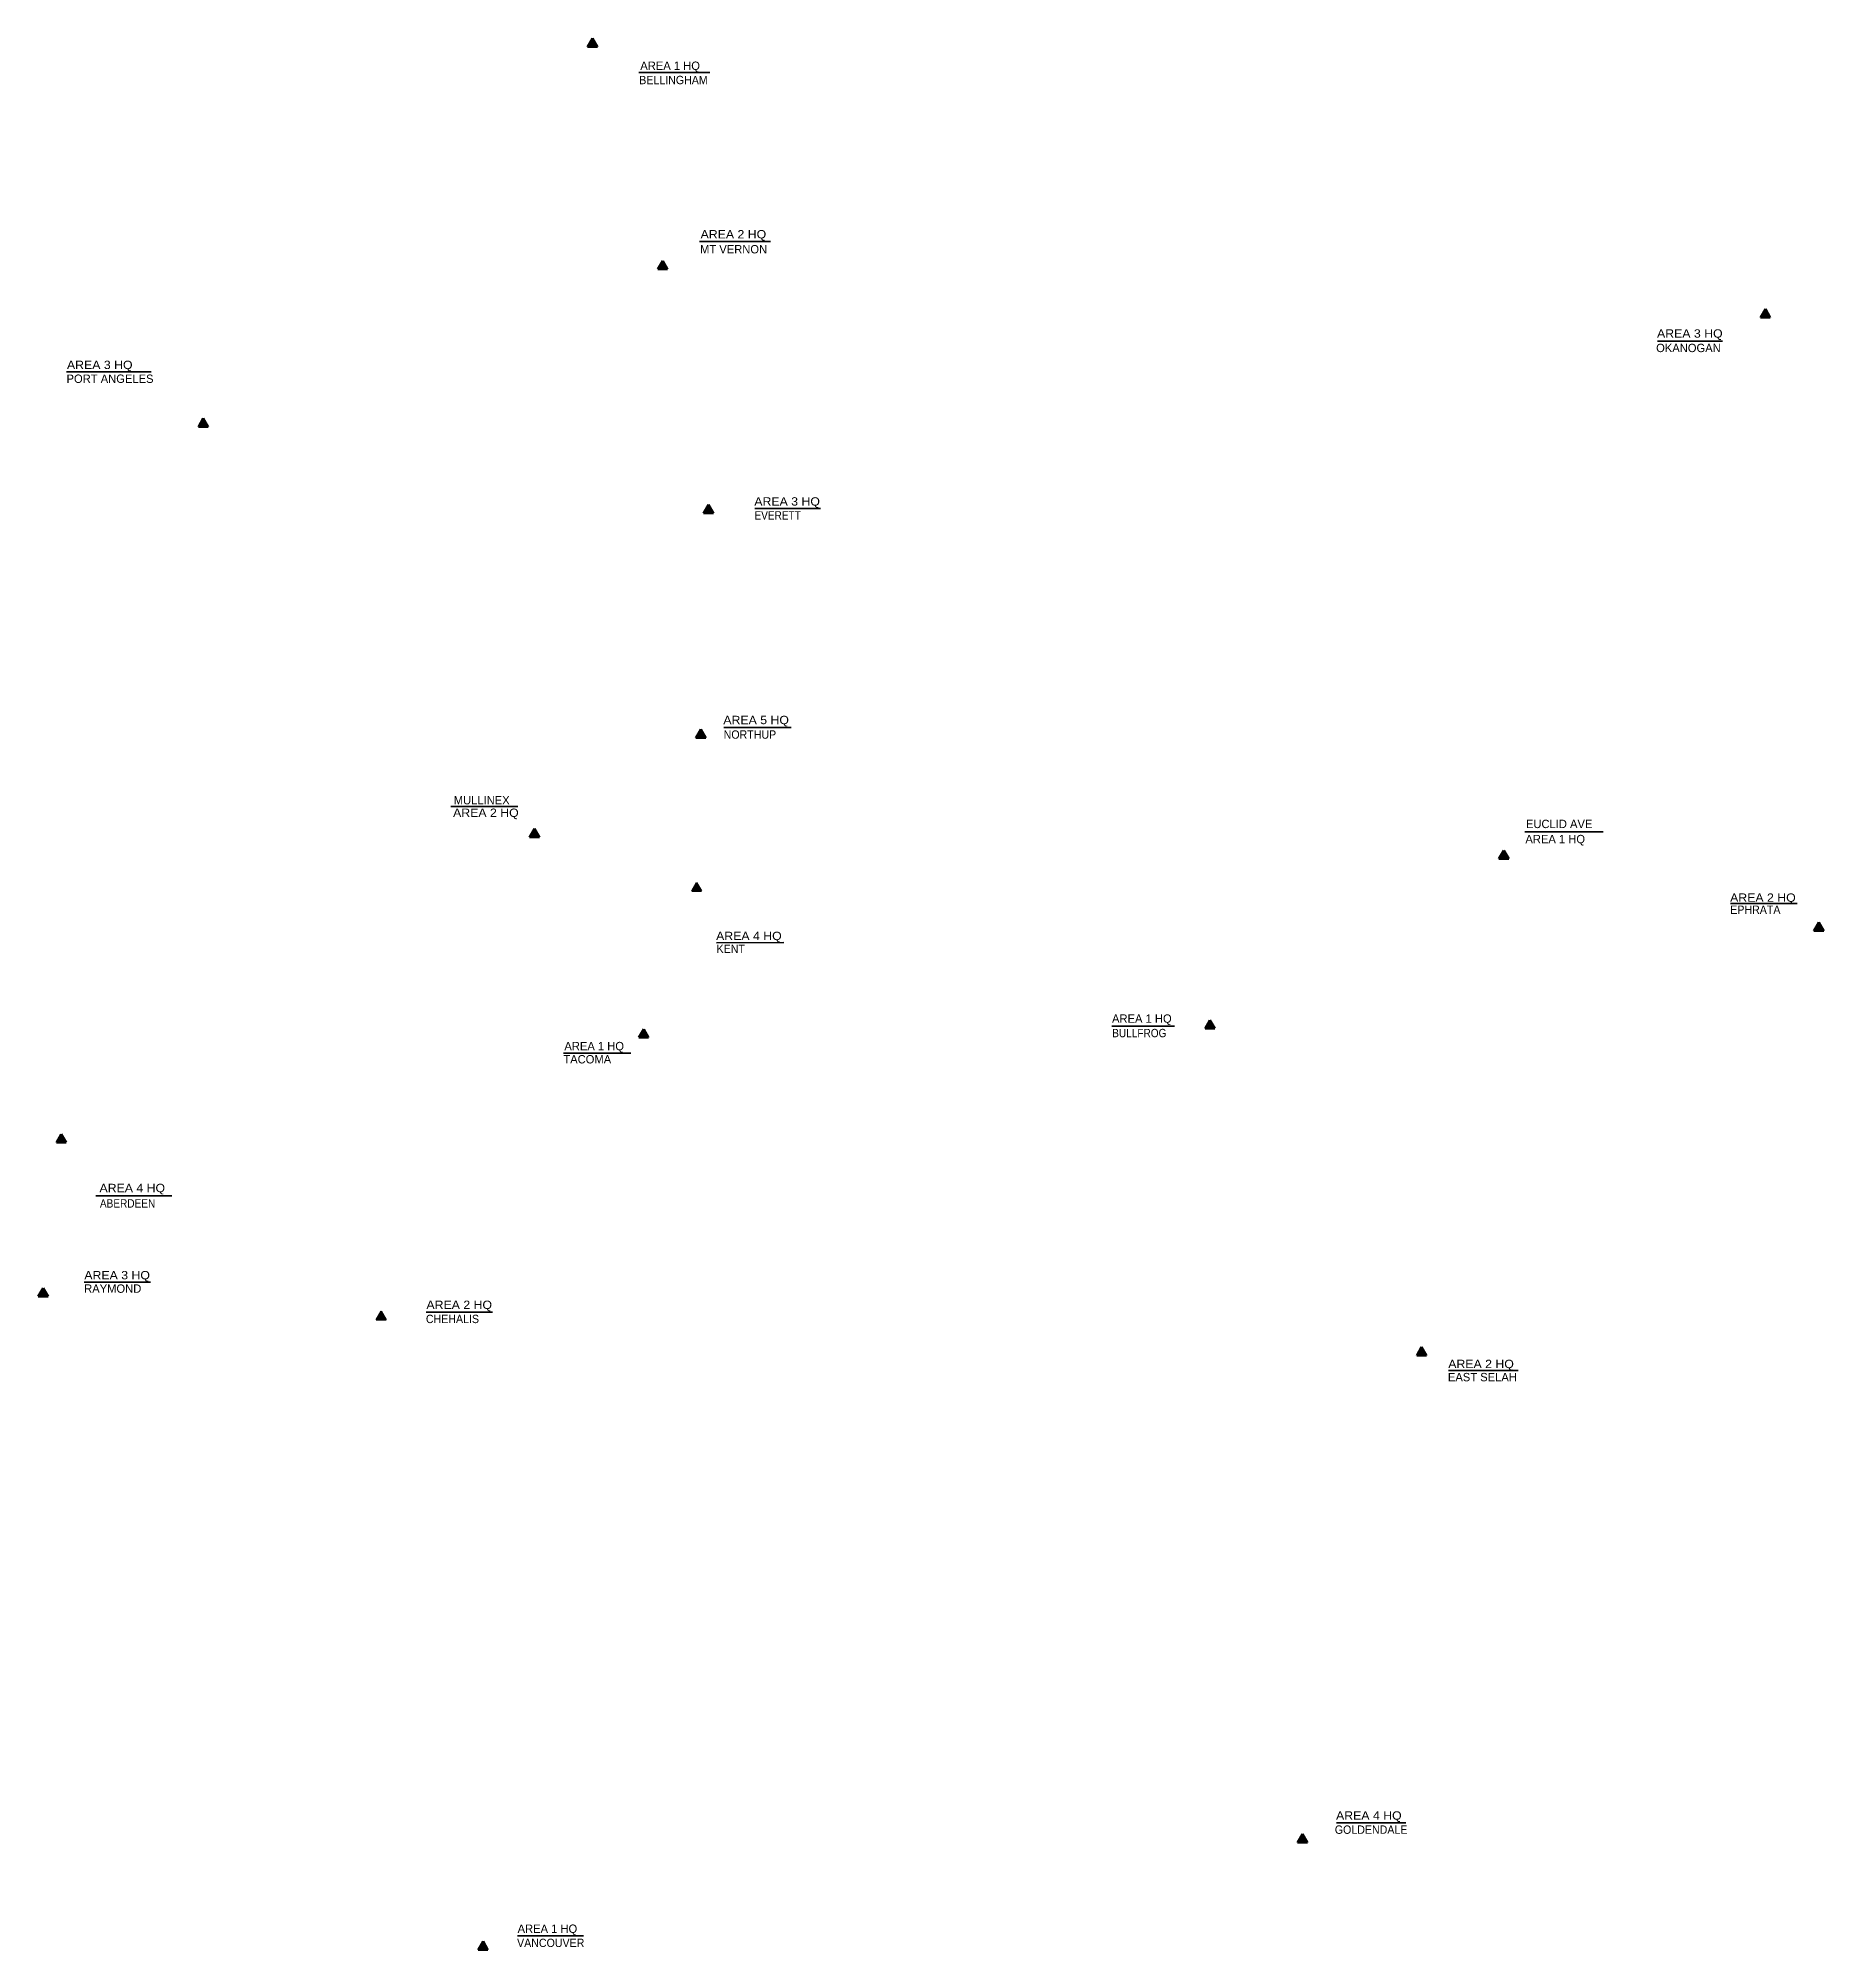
# Model space of a CAD drawing. Header units: feet. Extents: x -695918 to 957348, y -717364 to 469105.
# Drawn here: x -695918 to 372080, y -674181 to 469105 of the extents above; entities that cross this region are included whole.
import ezdxf

# ---------------------------------------------------------------- set-up
doc = ezdxf.new("R2010")
doc.units = ezdxf.units.FT
doc.header["$LTSCALE"] = 2000
doc.header["$PDMODE"] = 32
doc.header["$PDSIZE"] = 1000
doc.layers.add('53', color=7, linetype='Continuous', lineweight=35)
doc.layers.add('54', color=7, linetype='Continuous', lineweight=53)

msp = doc.modelspace()

# ---------------------------------------------------------------- texts
at = {"layer": '53'}
for s, width, p in [('BELLINGHAM', 0.95, (-336430, 441610)), ('AREA 2 HQ', 1.1, (-299729, 349369)), ('AREA 3 HQ', 1.1, (272338, 290016)), ('AREA 3 HQ', 1.1, (-678739, 271243)), ('AREA 3 HQ', 1.1, (-267600, 189562)), ('EVERETT', 0.9, (-267511, 181223)), ('AREA 5 HQ', 1.1, (-286133, 58845)), ('NORTHUP', 0.95, (-285938, 50144)), ('AREA 2 HQ', 1.1, (-447781, 3362)), ('AREA 2 HQ', 1.1, (316062, -47410)), ('EPHRATA', 0.95, (316165, -54622)), ('AREA 4 HQ', 1.1, (-290461, -70292)), ('KENT', 0.95, (-290167, -78013)), ('BULLFROG', 0.9, (-53529, -128395)), ('AREA 4 HQ', 1.1, (-659280, -221071)), ('ABERDEEN', 0.9, (-659009, -230281)), ('AREA 3 HQ', 1.1, (-668342, -273206)), ('AREA 2 HQ', 1.1, (-463723, -290928)), ('CHEHALIS', 0.95, (-464032, -299377)), ('AREA 2 HQ', 1.1, (147473, -326286)), ('AREA 4 HQ', 1.1, (80343, -596379)), ('GOLDENDALE', 0.95, (79622, -604828)), ('VANCOUVER', 0.95, (-409499, -672543))]:
    msp.add_text(s, height=5000, dxfattribs=dict(at, width=width)).set_placement(p)
for s, p in [('AREA 1 HQ', (-335792, 450150)), ('MT VERNON', (-300053, 340412)), ('OKANOGAN', (271814, 281368)), ('PORT ANGELES', (-678981, 262954)), ('MULLINEX', (-447384, 10890)), ('EUCLID AVE', (193929, -3311)), ('AREA 1 HQ', (193620, -12378)), ('AREA 1 HQ', (-53632, -119740)), ('AREA 1 HQ', (-381208, -136194)), ('TACOMA', (-381813, -144071)), ('RAYMOND', (-668445, -281243)), ('EAST SELAH', (147267, -334174)), ('AREA 1 HQ', (-409190, -664094))]:
    msp.add_text(s, height=5000, dxfattribs=at).set_placement(p)

# ---------------------------------------------------------------- linework, layer by layer
at = {"layer": '53'}
for p, q in [((-336735, 448540), (-294278, 448540)), ((-300361, 347442), (-257905, 347442)), ((272563, 287974), (311437, 287974)), ((-678962, 269522), (-628269, 269522)), ((-227938, 187831), (-267290, 187786)), ((-245599, 56857), (-285822, 56810)), ((-408999, 9566), (-449222, 9520)), ((193372, -5645), (240068, -5645)), ((316226, -48508), (356261, -48508)), ((-249928, -71815), (-290151, -71862)), ((-53742, -121783), (-16214, -121783)), ((-341559, -137915), (-381782, -137962)), ((-661418, -223201), (-615909, -223201)), ((-668421, -274925), (-628835, -274925)), ((-463802, -292750), (-424216, -292750)), ((147680, -327808), (189327, -327808)), ((80543, -598319), (122190, -598319)), ((-409269, -665915), (-369683, -665915))]:
    msp.add_line(p, q, dxfattribs=at)
at = {"layer": '54'}
for p, q in [((-364348, 469105), (-367309, 463976)), ((-361387, 463976), (-364348, 469105)), ((-361387, 463976), (-367309, 463976)), ((-364348, 467534), (-365949, 464761)), ((-362747, 464761), (-365949, 464761)), ((-362747, 464761), (-364348, 467534)), ((-322396, 336052), (-325356, 330924)), ((-322396, 334482), (-323997, 331709)), ((-320794, 331709), (-323997, 331709)), ((-319435, 330924), (-322396, 336052)), ((-320794, 331709), (-322396, 334482)), ((-319435, 330924), (-325356, 330924)), ((337150, 307196), (334189, 302067)), ((340111, 302067), (334189, 302067)), ((337150, 305625), (335549, 302852)), ((338751, 302852), (335549, 302852)), ((340111, 302067), (337150, 307196)), ((338751, 302852), (337150, 305625)), ((-597192, 241837), (-600153, 236708)), ((-597192, 240267), (-598793, 237493)), ((-594231, 236708), (-597192, 241837)), ((-595591, 237493), (-597192, 240267)), ((-594231, 236708), (-600153, 236708)), ((-595591, 237493), (-598793, 237493)), ((-294994, 190268), (-297955, 185139)), ((-292033, 185139), (-297955, 185139)), ((-294994, 188698), (-296596, 185924)), ((-293393, 185924), (-296596, 185924)), ((-292033, 185139), (-294994, 190268)), ((-293393, 185924), (-294994, 188698)), ((-299572, 55837), (-302533, 50709)), ((-296611, 50709), (-302533, 50709)), ((-299572, 54267), (-301173, 51494)), ((-297971, 51494), (-301173, 51494)), ((-296611, 50709), (-299572, 55837)), ((-297971, 51494), (-299572, 54267)), ((-399149, -3560), (-402110, -8689)), ((-396188, -8689), (-402110, -8689)), ((-399149, -5130), (-400750, -7904)), ((-397548, -7904), (-400750, -7904)), ((-396188, -8689), (-399149, -3560)), ((-397548, -7904), (-399149, -5130)), ((180724, -16622), (177763, -21750)), ((183685, -21750), (177763, -21750)), ((180724, -18192), (179122, -20965)), ((182325, -20965), (179122, -20965)), ((183685, -21750), (180724, -16622)), ((182325, -20965), (180724, -18192)), ((369119, -59597), (366158, -64725)), ((372080, -64725), (366158, -64725)), ((369119, -61167), (367518, -63940)), ((370720, -63940), (367518, -63940)), ((372080, -64725), (369119, -59597)), ((370720, -63940), (369119, -61167)), ((-333783, -123524), (-336744, -128653)), ((-333783, -125094), (-335384, -127868)), ((-330822, -128653), (-333783, -123524)), ((-332182, -127868), (-333783, -125094)), ((4939, -118111), (1978, -123239)), ((7900, -123240), (1978, -123239)), ((4939, -119681), (3338, -122454)), ((6540, -122454), (3338, -122454)), ((7900, -123240), (4939, -118111)), ((6540, -122454), (4939, -119681)), ((-330822, -128653), (-336744, -128653)), ((-332182, -127868), (-335384, -127868)), ((-682123, -186297), (-685084, -191425)), ((-679162, -191425), (-685084, -191425)), ((-682123, -187867), (-683725, -190640)), ((-680522, -190640), (-683725, -190640)), ((-679162, -191425), (-682123, -186297)), ((-680522, -190640), (-682123, -187867)), ((-692957, -278429), (-695918, -283557)), ((-689996, -283557), (-695918, -283557)), ((-692957, -279999), (-694558, -282772)), ((-691356, -282772), (-694558, -282772)), ((-689996, -283557), (-692957, -278429)), ((-691356, -282772), (-692957, -279999)), ((131556, -313554), (128595, -318683)), ((134517, -318683), (128595, -318683)), ((131556, -315124), (129955, -317898)), ((133157, -317898), (129955, -317898)), ((134517, -318683), (131556, -313554)), ((133157, -317898), (131556, -315124)), ((60340, -604919), (57379, -610048)), ((63301, -610048), (60340, -604919)), ((63301, -610048), (57379, -610048)), ((60340, -606490), (58739, -609263)), ((61941, -609263), (58739, -609263)), ((61941, -609263), (60340, -606490)), ((-429865, -669052), (-432826, -674181)), ((-426904, -674181), (-432826, -674181)), ((-429865, -670622), (-431466, -673396)), ((-428263, -673396), (-431466, -673396)), ((-426904, -674181), (-429865, -669052)), ((-428263, -673396), (-429865, -670622))]:
    msp.add_line(p, q, dxfattribs=at)
at = {"layer": '54', "lineweight": 40}
for p, q in [((-302102, -35960), (-305063, -41088)), ((-299141, -41088), (-305063, -41088)), ((-302102, -37530), (-303703, -40303)), ((-300501, -40303), (-303703, -40303)), ((-299141, -41088), (-302102, -35960)), ((-300501, -40303), (-302102, -37530)), ((-490820, -292230), (-493781, -297358)), ((-490820, -293800), (-492421, -296573)), ((-489219, -296573), (-492421, -296573)), ((-487859, -297358), (-490820, -292230)), ((-489219, -296573), (-490820, -293800)), ((-487859, -297358), (-493781, -297358))]:
    msp.add_line(p, q, dxfattribs=at)
at = {"layer": '54'}
for p in [(-364348, 465686), (-322396, 332633), (337150, 303777), (-597192, 238418), (-294994, 186849), (-299572, 52418), (-399149, -6979), (180724, -20041), (-302102, -39379), (369119, -63016), (4939, -121530), (-333783, -126943), (-682123, -189716), (-692957, -281848), (-490820, -295649), (131556, -316973), (60340, -608338), (-429865, -672471)]:
    msp.add_point(p, dxfattribs=at)

msp.set_redraw_order([(e.dxf.handle, doc.entitydb.next_handle()) for e in msp.query("TEXT MTEXT ATTDEF DIMENSION ARC_DIMENSION")])  # texts and dimensions are drawn at this point

doc.saveas('drawing.dxf')
